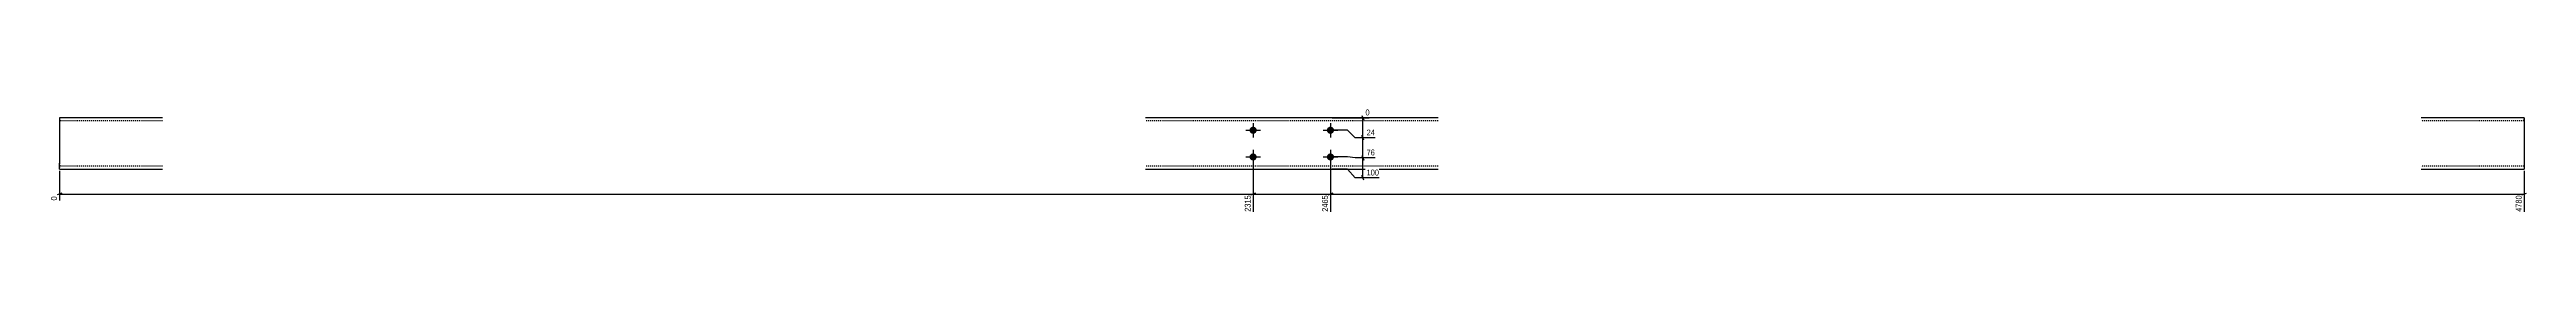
# Model space of a CAD drawing. Header units: millimetres. Extents: x 9 to 15628, y 7 to 211.
# Drawn here: x 10824 to 15628, y 7 to 211 of the extents above; entities that cross this region are included whole.
import ezdxf

# ---------------------------------------------------------------- set-up
doc = ezdxf.new("R2010")
doc.units = ezdxf.units.MM
doc.linetypes.add('DXK_LINE_DOT2', pattern=[3.9198, 1.9599, -1.9599])
doc.layers.add('MÅLSÆTNING', color=7, linetype='Continuous')
doc.layers.add('STÅL', color=7, linetype='Continuous')
doc.styles.add('Arial Narrow', font='ARIALN.TTF', dxfattribs={"height": 0.2})

msp = doc.modelspace()

# ---------------------------------------------------------------- hatches: boundary and pattern name
at = {"layer": 'STÅL', "linetype": 'Continuous'}
for points in [[(13158.1, 174.6, -1), (13158.1, 160.6, -1)], [(13308.1, 174.6, -1), (13308.1, 160.6, -1)], [(13158.1, 122.6, -1), (13158.1, 108.6, -1)], [(13308.1, 122.6, -1), (13308.1, 108.6, -1)]]:
    msp.add_hatch(color=3, dxfattribs=at).paths.add_polyline_path(points)

# ---------------------------------------------------------------- linework, layer by layer
at = {"layer": 'MÅLSÆTNING', "color": 7, "linetype": 'Continuous'}
for p, q in [((13369.1, 196.1), (13372.7, 187.1)), ((13311.1, 191.6), (13383.3, 191.6)), ((13340.9, 167.6), (13311.1, 167.6)), ((13340.9, 167.6), (13311.1, 167.6)), ((13355.9, 152.6), (13340.9, 167.6)), ((13355.9, 152.6), (13340.9, 167.6)), ((13395, 152.6), (13355.9, 152.6)), ((13395, 152.6), (13355.9, 152.6)), ((13372.7, 148.1), (13369.1, 157.1)), ((13372.7, 148.1), (13369.1, 157.1)), ((13370.9, 152.6), (13370.9, 191.6)), ((13370.9, 113.8), (13370.9, 152.6)), ((13158.1, 112.6), (13158.1, 9)), ((13158.1, 112.6), (13158.1, 9)), ((13308.1, 112.6), (13308.1, 9)), ((13340.9, 115.6), (13311.1, 115.6)), ((13340.9, 115.6), (13311.1, 115.6)), ((13355.9, 113.8), (13340.9, 115.6)), ((13355.9, 113.8), (13340.9, 115.6)), ((13395, 113.8), (13355.9, 113.8)), ((13395, 113.8), (13355.9, 113.8)), ((13369.1, 118.3), (13372.7, 109.3)), ((13369.1, 118.3), (13372.7, 109.3)), ((13370.9, 74.8), (13370.9, 113.8)), ((10843.1, 88.6), (10843.1, 30.9)), ((13340.9, 91.6), (13311.1, 91.6)), ((13355.9, 74.8), (13340.9, 91.6)), ((13402.3, 74.8), (13355.9, 74.8)), ((13372.7, 70.3), (13369.1, 79.3)), ((15623.1, 88.6), (15623.1, 9)), ((10847.6, 45.2), (10838.6, 41.6)), ((10843.1, 43.4), (13158.1, 43.4)), ((13162.6, 45.2), (13153.6, 41.6)), ((13153.6, 41.6), (13162.6, 45.2)), ((13158.1, 43.4), (13308.1, 43.4)), ((13303.6, 41.6), (13312.6, 45.2)), ((15618.6, 41.6), (15627.6, 45.2))]:
    msp.add_line(p, q, dxfattribs=at)
at = {"layer": 'STÅL', "color": 2, "linetype": 'Continuous'}
for p, q in [((10843.1, 191.6), (10843.1, 179.6)), ((11043.1, 191.6), (10843.1, 191.6)), ((10843.1, 179.6), (10843.1, 103.6)), ((13517.1, 191.6), (12949.1, 191.6)), ((15623.1, 191.6), (15423.1, 191.6)), ((15623.1, 191.6), (15623.1, 190.7)), ((15623.1, 190.7), (15623.1, 179.6)), ((15623.1, 179.6), (15623.1, 103.6)), ((10843.1, 92.5), (10843.1, 103.6)), ((15623.1, 103.6), (15623.1, 91.6)), ((10843.1, 91.6), (10843.1, 92.5)), ((10843.1, 91.6), (11043.1, 91.6)), ((12949.1, 91.6), (13517.1, 91.6)), ((15423.1, 91.6), (15623.1, 91.6))]:
    msp.add_line(p, q, dxfattribs=at)
at = {"layer": 'STÅL', "color": 7, "linetype": 'DXK_LINE_DOT2'}
for p, q in [((10843.1, 191.6), (10843.1, 190.7)), ((10843.1, 190.7), (10843.1, 188.1)), ((11043.1, 185.6), (10843.1, 185.6)), ((13517.1, 185.6), (12949.1, 185.6)), ((15623.1, 185.6), (15423.1, 185.6)), ((15623.1, 188.1), (15623.1, 191.6)), ((10843.1, 103.6), (10843.1, 95.1)), ((11043.1, 97.6), (10843.1, 97.6)), ((13517.1, 97.6), (12949.1, 97.6)), ((15623.1, 97.6), (15423.1, 97.6))]:
    msp.add_line(p, q, dxfattribs=at)
at = {"layer": 'STÅL', "color": 3, "linetype": 'Continuous'}
for p, q in [((13144.1, 167.6), (13172.1, 167.6)), ((13158.1, 181.6), (13158.1, 153.6)), ((13294.1, 167.6), (13322.1, 167.6)), ((13308.1, 181.6), (13308.1, 153.6)), ((13144.1, 115.6), (13172.1, 115.6)), ((13158.1, 129.6), (13158.1, 101.6)), ((13294.1, 115.6), (13322.1, 115.6)), ((13308.1, 129.6), (13308.1, 101.6))]:
    msp.add_line(p, q, dxfattribs=at)

# ---------------------------------------------------------------- next in the draw order: wipeouts: each hides what was drawn before it
at = {"color": 0, "linetype": 'Continuous'}
for points in [[(13385.7, 194), (13385.7, 210.8), (13373.6, 210.8), (13373.6, 194)], [(10840.7, 40.6), (10823.9, 40.6), (10823.9, 28.5), (10840.7, 28.5)], [(13155.7, 40.6), (13138.9, 40.6), (13138.9, 6.6), (13155.7, 6.6)], [(13305.7, 40.6), (13288.9, 40.6), (13288.9, 6.6), (13305.7, 6.6)]]:
    msp.add_wipeout(points, dxfattribs=at).dxf.layer = 'MÅLSÆTNING'

# ---------------------------------------------------------------- next in the draw order: linework, layer by layer
at = {"layer": 'MÅLSÆTNING', "color": 7, "linetype": 'Continuous'}
for p, q in [((13308.1, 112.6), (13308.1, 9)), ((13312.6, 45.2), (13303.6, 41.6)), ((13308.1, 43.4), (15623.1, 43.4))]:
    msp.add_line(p, q, dxfattribs=at)

# ---------------------------------------------------------------- next in the draw order: texts
at = {"layer": 'MÅLSÆTNING', "color": 3, "linetype": 'Continuous', "style": 'Arial Narrow'}
msp.add_text('0', height=11.5, dxfattribs=at).set_placement((13376, 196.4))
for s, height, p in [('0', 11.5, (10838.3, 30.9)), ('2315', 11.45, (13153.3, 9)), ('2465', 11.45, (13303.3, 9))]:
    msp.add_text(s, height=height, rotation=90.0002, dxfattribs=at).set_placement(p)

# ---------------------------------------------------------------- next in the draw order: wipeouts: each hides what was drawn before it
at = {"color": 0, "linetype": 'Continuous'}
msp.add_wipeout([(13395.2, 155), (13395.2, 171.8), (13375.8, 171.8), (13375.8, 155)], dxfattribs=at).dxf.layer = 'MÅLSÆTNING'

# ---------------------------------------------------------------- next in the draw order: texts
at = {"layer": 'MÅLSÆTNING', "color": 3, "linetype": 'Continuous', "style": 'Arial Narrow'}
msp.add_text('24', height=11.45, dxfattribs=at).set_placement((13378.2, 157.4))

# ---------------------------------------------------------------- next in the draw order: wipeouts: each hides what was drawn before it
at = {"color": 0, "linetype": 'Continuous'}
for points in [[(13395.2, 116.2), (13395.2, 133), (13375.8, 133), (13375.8, 116.2)], [(15620.7, 40.6), (15603.9, 40.6), (15603.9, 6.6), (15620.7, 6.6)]]:
    msp.add_wipeout(points, dxfattribs=at).dxf.layer = 'MÅLSÆTNING'

# ---------------------------------------------------------------- next in the draw order: texts
at = {"layer": 'MÅLSÆTNING', "color": 3, "linetype": 'Continuous', "style": 'Arial Narrow'}
msp.add_text('76', height=11.45, dxfattribs=at).set_placement((13378.2, 118.6))
msp.add_text('4780', height=11.45, rotation=90.0002, dxfattribs=at).set_placement((15618.3, 9))

# ---------------------------------------------------------------- next in the draw order: wipeouts: each hides what was drawn before it
at = {"color": 0, "linetype": 'Continuous'}
msp.add_wipeout([(13402.5, 77.2), (13402.5, 94), (13375.8, 94), (13375.8, 77.2)], dxfattribs=at).dxf.layer = 'MÅLSÆTNING'

# ---------------------------------------------------------------- next in the draw order: texts
at = {"layer": 'MÅLSÆTNING', "color": 3, "linetype": 'Continuous', "style": 'Arial Narrow'}
msp.add_text('100', height=11.45, dxfattribs=at).set_placement((13378.2, 79.6))

doc.saveas('drawing.dxf')
